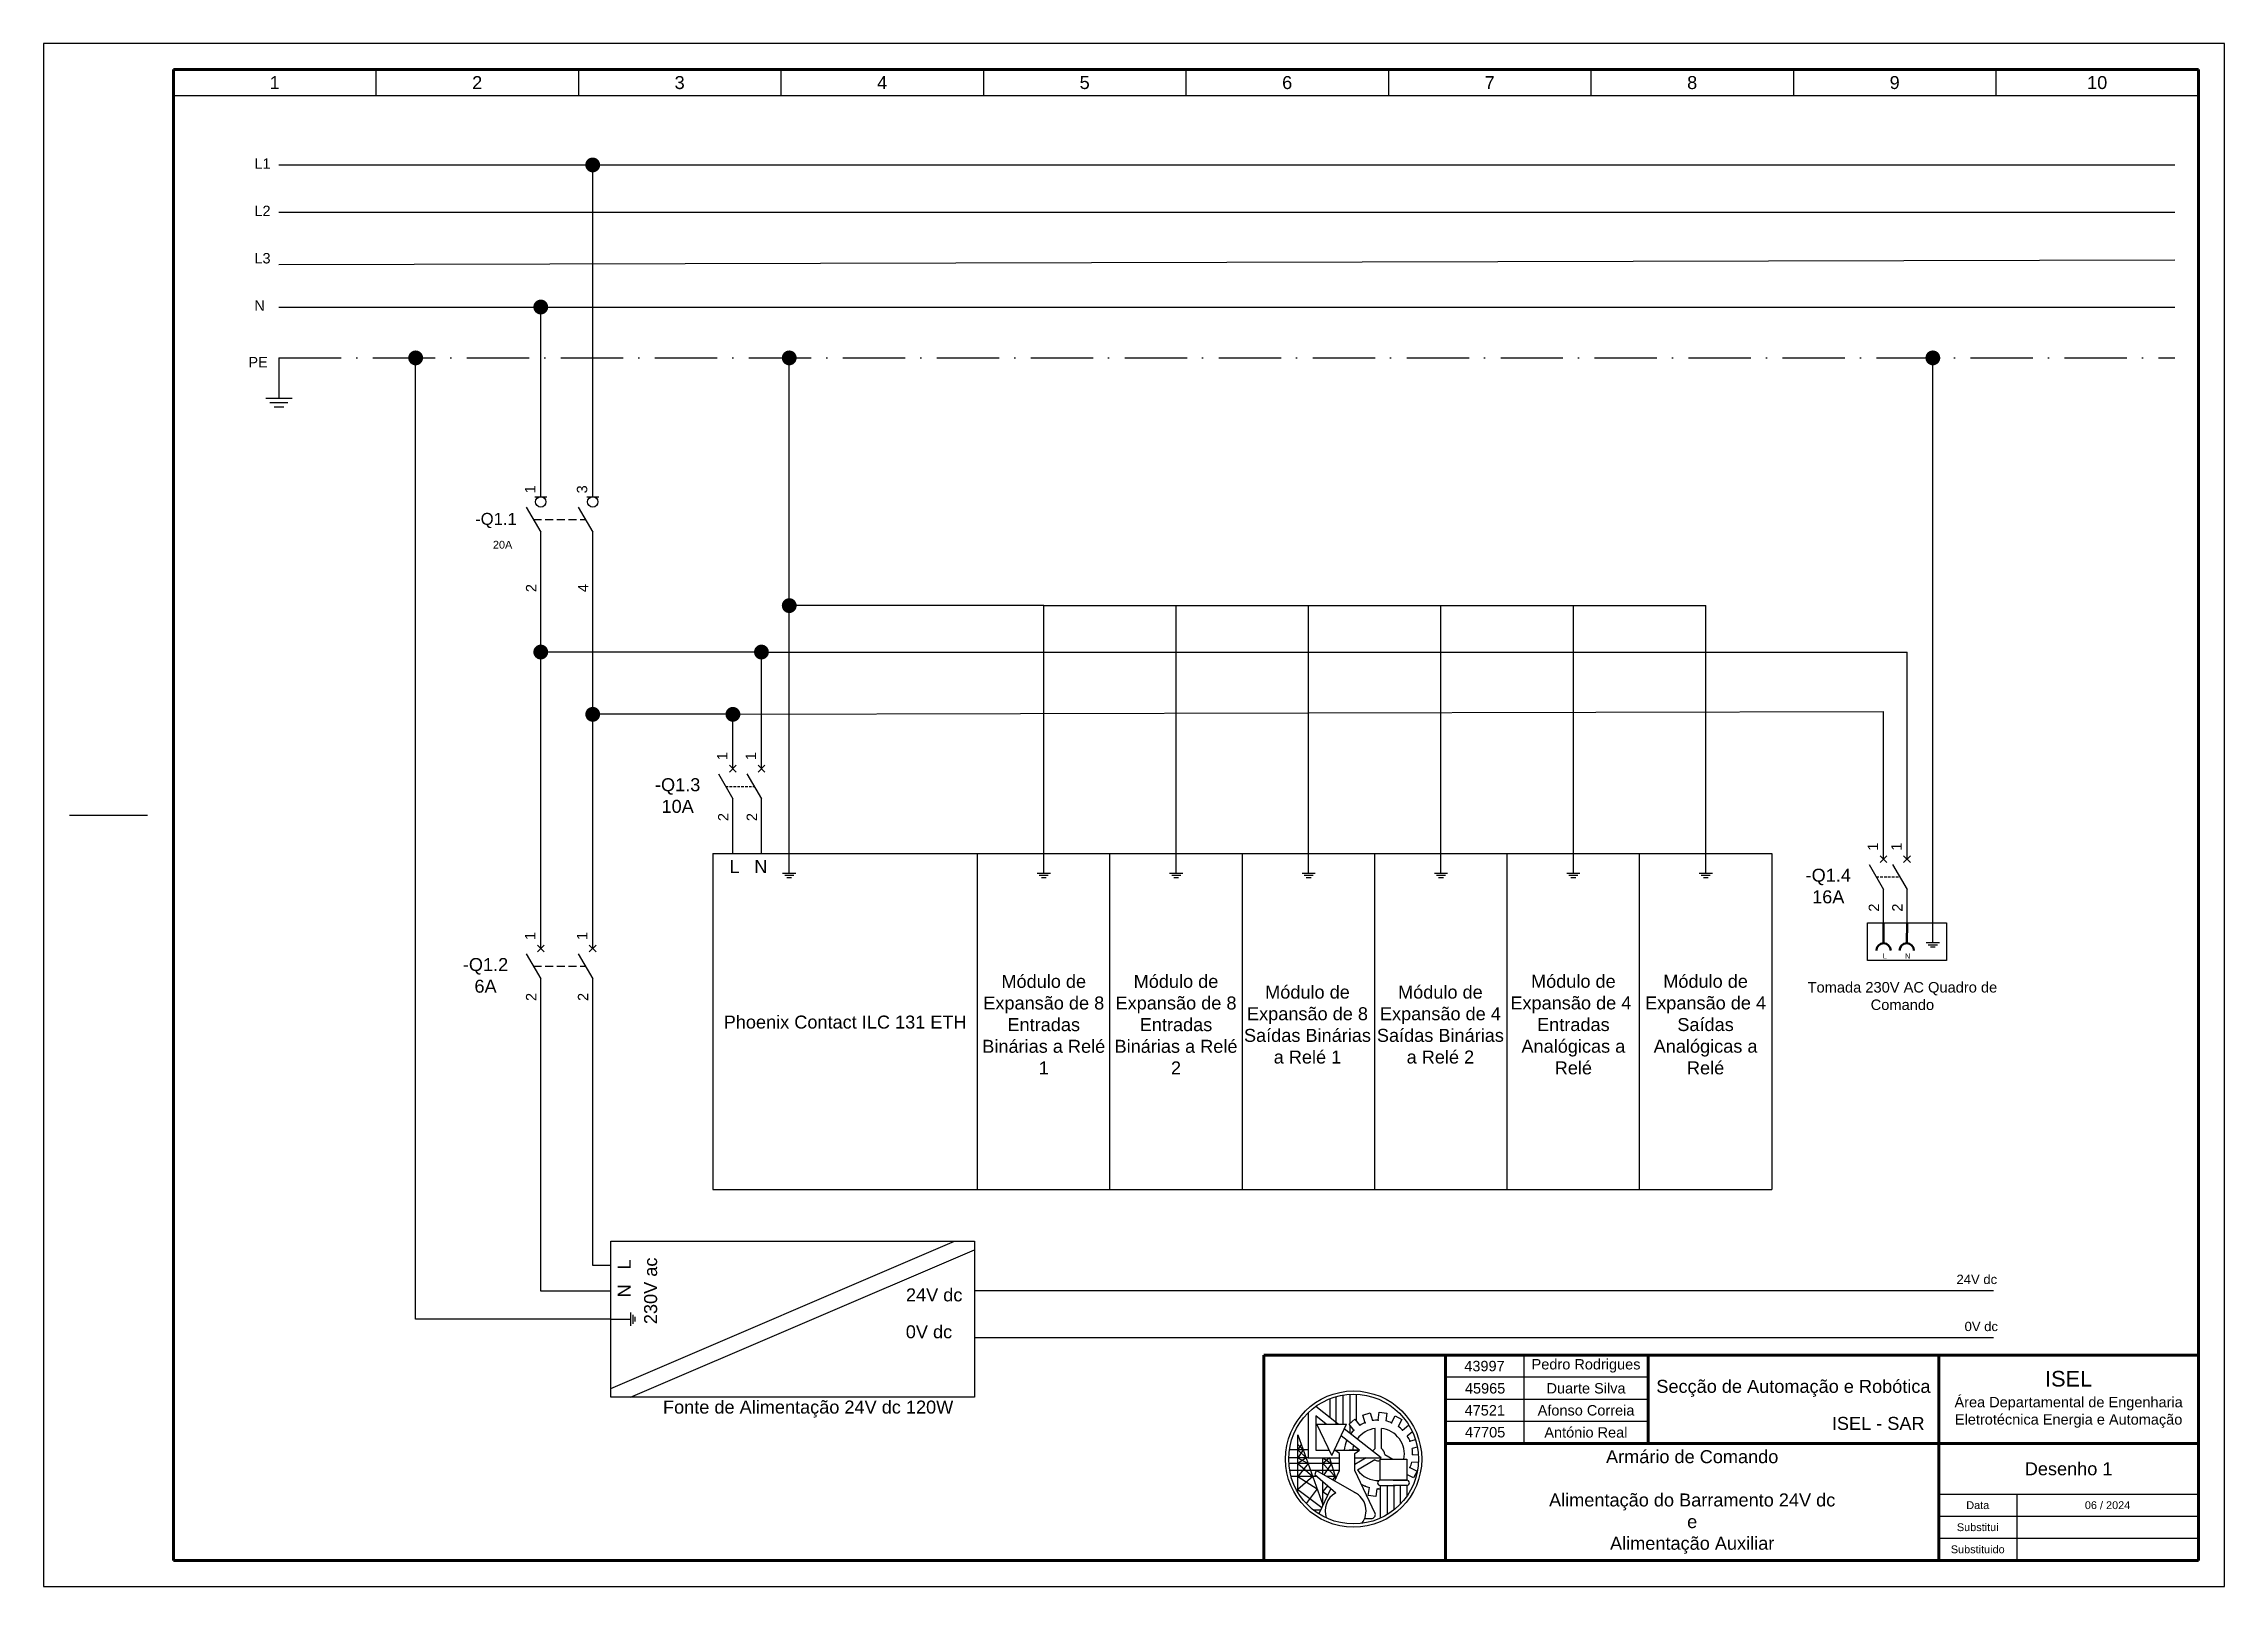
# Model space of a CAD drawing. Header units: millimetres. Extents: x 0 to 5575, y 0 to 297.
# Drawn here: x 235 to 655, y 0 to 297 of the extents above; entities that cross this region are included whole.
import ezdxf

# ---------------------------------------------------------------- set-up
doc = ezdxf.new("R2010")
doc.units = ezdxf.units.MM
for name, pattern in [('ACAD_ISO10W100', [18, 12, -3, 0, -3]), ('DASHED', [0.75, 0.5, -0.25]), ('JIS_02_2.0', [3, 2, -1])]:
    doc.linetypes.add(name, pattern=pattern)
for name, color, linetype in [('Bornes', 7, 'DASHED'), ('LEGENDA', 7, 'Continuous'), ('PE', 7, 'ACAD_ISO10W100')]:
    doc.layers.add(name, color=color, linetype=linetype)
doc.layers.add('Símbolos', color=7, linetype='Continuous', lineweight=50)
doc.styles.get("Standard").update_dxf_attribs({"font": 'arial.ttf'})

msp = doc.modelspace()

# ---------------------------------------------------------------- texts
at = {"transparency": 33554687}
for s, width, heights, insert, char_height, attachment_point in [('1', 39, [3.74], (279.5, 289.49), 2.5, 5), ('2', 39, [3.74], (318.5, 289.49), 2.5, 5), ('3', 39, [3.74], (357.5, 289.49), 2.5, 5), ('4', 39, [3.74], (396.5, 289.49), 2.5, 5), ('5', 39, [3.74], (435.5, 289.49), 2.5, 5), ('6', 39, [3.74], (474.5, 289.49), 2.5, 5), ('7', 39, [3.74], (513.5, 289.49), 2.5, 5), ('8', 39, [3.74], (552.5, 289.49), 2.5, 5), ('9', 39, [3.74], (591.5, 289.49), 2.5, 5), ('10', 39, [3.74], (630.5, 289.49), 2.5, 5), ('\\pxi-3,l3,qc,t3;-Q1.1', 17, [0], (322.12, 205.19), 2.3, 5), ('\\pxqc;-Q1.3\\P10A', 20.7467, [20.19], (357.11, 152.23), 2.5, 5), ('L', 15, [0], (368.06, 138.57), 2.5, 5), ('N', 15, [0], (373.14, 138.57), 2.5, 5), ('\\pxqc;-Q1.4\\P16A', 20.7467, [20.19], (578.71, 134.81), 2.5, 5), ('\\pxqc;L', 17, [0], (589.62, 121.39), 1, 5), ('\\pxqc;N', 17, [0], (593.99, 121.36), 1, 5), ('\\pxqc;-Q1.2\\P6A', 20.7467, [20.19], (320.11, 117.61), 2.5, 5), ('\\pxqc;Tomada 230V AC Quadro de Comando', 41.036, [15], (572.47, 110.93), 2.0189, 7), ('\\pxqc;24V dc', 17, [0], (607.32, 59.09), 1.8, 5), ('24V dc', 15, [15], (401.08, 54.83), 2.5, 7), ('\\pxqc;0V dc', 17, [0], (608.18, 50.03), 1.8, 5), ('0V dc', 15, [14.98], (401.05, 50.26), 2.5, 1), ('43997', 15, [0], (512.5, 42.4), 2, 5), ('Pedro Rodrigues', 24, [0], (532.06, 42.46), 2, 5), ('45965', 15, [0], (512.62, 38.11), 2, 5), ('Duarte Silva', 24, [0], (532.06, 38.12), 2, 5), ('Fonte de Alimentação 24V dc 120W', 65, [0], (354.29, 34.13), 2.5, 4), ('47521', 15, [0], (512.56, 33.88), 2, 5), ('Afonso Correia', 24, [0], (532.06, 33.88), 2, 5), ('47705', 15, [0], (512.62, 29.66), 2, 5), ('António Real', 24, [0], (532.03, 29.63), 2, 5), ('Armário de Comando\\P\\PAlimentação do Barramento 24V dc\\Pe\\PAlimentação Auxiliar ', 95, [0], (552.5, 16.25), 2.5, 5), ('\\pxqc;Data', 15, [0], (607.5, 15.62), 1.5, 5), ('\\pxqc;06 / 2024', 35, [0], (632.5, 15.62), 1.5, 5), ('\\pxqc;Substitui', 15, [0], (607.5, 11.38), 1.5, 5), ('\\pxqc;Substituido', 15, [0], (607.5, 7.12), 1.5, 5)]:
    msp.add_mtext_dynamic_manual_height_columns(s, width=width, gutter_width=12.5, heights=heights, dxfattribs=dict(at, insert=insert, char_height=char_height, attachment_point=attachment_point))
at = {"linetype": 'JIS_02_2.0', "transparency": 33554687, "char_height": 2, "attachment_point": 1}
for s, insert in [('L1', (275.6, 274.92)), ('L2', (275.6, 265.8)), ('L3', (275.6, 256.68)), ('N', (275.6, 247.56)), ('PE', (274.44, 236.68))]:
    msp.add_mtext_dynamic_manual_height_columns(s, width=1.8376, gutter_width=12.5, heights=[0], dxfattribs=dict(at, insert=insert))
at = {"transparency": 33554687, "attachment_point": 5, "rotation": 90}
for s, width, insert, char_height in [('\\pxqc;1', 17, (328.71, 211.19), 2), ('\\pxqc;3', 17, (338.71, 211.19), 2), ('\\pxqc;2', 17, (328.89, 192.19), 2), ('\\pxqc;4', 17, (338.89, 192.19), 2), ('\\pxqc;1', 17, (365.71, 159.83), 2), ('\\pxqc;1', 17, (371.21, 159.83), 2), ('\\pxqc;2', 17, (365.89, 148.1), 2), ('\\pxqc;2', 17, (371.39, 148.1), 2), ('\\pxqc;1', 17, (587.32, 142.41), 2), ('\\pxqc;1', 17, (591.84, 142.41), 2), ('\\pxqc;2', 17, (587.49, 130.67), 2), ('\\pxqc;2', 17, (592.02, 130.67), 2), ('\\pxqc;1', 17, (328.71, 125.2), 2), ('\\pxqc;1', 17, (338.71, 125.2), 2), ('\\pxqc;2', 17, (328.89, 113.47), 2), ('\\pxqc;2', 17, (338.89, 113.47), 2), ('230V ac', 15, (351.92, 56.89), 2.5), ('L', 15, (346.8, 61.97), 2.5), ('N', 15, (346.8, 56.89), 2.5)]:
    msp.add_mtext_dynamic_manual_height_columns(s, width=width, gutter_width=12.5, heights=[0], dxfattribs=dict(at, insert=insert, char_height=char_height))
at = {"linetype": 'DASHED', "transparency": 33554687, "insert": (321.53, 201.28), "char_height": 1.5, "attachment_point": 1}
msp.add_mtext_dynamic_manual_height_columns('20A', width=4.5877, gutter_width=1, heights=[1.55], dxfattribs=at)
at = {"lineweight": -3, "transparency": 33554687, "char_height": 2.5, "attachment_point": 5}
for s, width, insert in [('\\pxqc;Módulo de Expansão de 8 Entradas Binárias a Relé 1', 25.5, (427.62, 108.14)), ('\\pxqc;Módulo de Expansão de 8 Entradas Binárias a Relé 2', 25.5, (453.09, 108.14)), ('\\pxqc;Módulo de Expansão de 4  Entradas Analógicas a Relé', 25.5, (529.62, 108.14)), ('\\pxqc;Módulo de Expansão de 4 Saídas Analógicas a Relé', 25.5, (555.08, 108.14)), ('\\pxqc;Módulo de Expansão de 8 Saídas Binárias a Relé 1', 25.5, (478.41, 108.14)), ('\\pxqc;Módulo de Expansão de 4 Saídas Binárias a Relé 2', 25.5, (504.01, 108.14)), ('Phoenix Contact ILC 131 ETH', 51, (389.37, 108.62)), ('Desenho 1', 50, (625, 22.62))]:
    msp.add_mtext_dynamic_manual_height_columns(s, width=width, gutter_width=12.5, heights=[0], dxfattribs=dict(at, insert=insert))
at = {"layer": 'Bornes', "transparency": 33554687, "char_height": 2.5}
for s, width, insert, attachment_point in [('\\pxqc;Secção de Automação e Robótica', 56, (572, 38.12), 5), ('\\pxqc;{\\H1.2x;ISEL\\P\\H0.66667x;Área Departamental de Engenharia Eletrotécnica Energia e Automação}', 50, (625, 36), 5), ('\\pxqr;ISEL - SAR', 56, (597.26, 30.09), 9)]:
    msp.add_mtext_dynamic_manual_height_columns(s, width=width, gutter_width=12.5, heights=[0], dxfattribs=dict(at, insert=insert, attachment_point=attachment_point))

# ---------------------------------------------------------------- hatches: boundary and pattern name
at = {"transparency": 33554687}
h = msp.add_hatch(color=256, dxfattribs=at)
edge = h.paths.add_edge_path()
edge.add_arc((340.75, 273.65), 1.43, 0, 360)
h = msp.add_hatch(color=256, dxfattribs=at)
edge = h.paths.add_edge_path()
edge.add_arc((330.75, 246.29), 1.43, 0, 360)
h = msp.add_hatch(color=256, dxfattribs=at)
edge = h.paths.add_edge_path()
edge.add_arc((306.65, 236.5), 1.43, 0, 360)
h = msp.add_hatch(color=256, dxfattribs=at)
edge = h.paths.add_edge_path()
edge.add_arc((378.6, 236.5), 1.43, 0, 360)
h = msp.add_hatch(color=256, dxfattribs=at)
edge = h.paths.add_edge_path()
edge.add_arc((598.85, 236.5), 1.43, 0, 360)
h = msp.add_hatch(color=256, dxfattribs=at)
edge = h.paths.add_edge_path()
edge.add_arc((378.6, 188.81), 1.43, 0, 360)
h = msp.add_hatch(color=256, dxfattribs=at)
edge = h.paths.add_edge_path()
edge.add_arc((330.75, 179.87), 1.43, 0, 360)
h = msp.add_hatch(color=256, dxfattribs=at)
edge = h.paths.add_edge_path()
edge.add_arc((373.25, 179.87), 1.43, 0, 360)
h = msp.add_hatch(color=256, dxfattribs=at)
edge = h.paths.add_edge_path()
edge.add_arc((340.75, 167.88), 1.43, 0, 360)
h = msp.add_hatch(color=256, dxfattribs=at)
edge = h.paths.add_edge_path()
edge.add_arc((367.75, 167.88), 1.43, 0, 360)

# ---------------------------------------------------------------- linework, layer by layer
for p, q in [((260, 292), (260, 287)), ((260, 292), (260, 287)), ((299, 292), (299, 287)), ((338, 292), (338, 287)), ((377, 292), (377, 287)), ((416, 292), (416, 287)), ((455, 292), (455, 287)), ((494, 292), (494, 287)), ((533, 292), (533, 287)), ((572, 292), (572, 287)), ((611, 292), (611, 287)), ((260, 287), (650, 287)), ((280.32, 273.65), (645.48, 273.65)), ((280.32, 264.53), (645.48, 264.53)), ((280.32, 254.49), (645.48, 255.36)), ((280.32, 246.29), (645.48, 246.29)), ((280.32, 236.5), (280.32, 230.5)), ((277.78, 228.77), (282.85, 228.77)), ((278.58, 227.93), (282.05, 227.93)), ((279.38, 227.1), (281.25, 227.1)), ((280.32, 230.5), (280.32, 228.77)), ((327.96, 207.78), (330.75, 202.95)), ((337.96, 207.78), (340.75, 202.95)), ((330.75, 198.76), (330.75, 202.95)), ((364.96, 156.43), (367.75, 151.59)), ((367.09, 156.76), (368.41, 158.09)), ((367.09, 158.09), (368.41, 156.76)), ((370.46, 156.43), (373.25, 151.59)), ((372.59, 156.76), (373.91, 158.09)), ((372.59, 158.09), (373.91, 156.76)), ((240, 148.5), (255, 148.5)), ((363.87, 141.12), (363.87, 76.42)), ((363.87, 141.12), (363.87, 138.12)), ((567.87, 141.12), (567.87, 100.42)), ((586.56, 139), (589.36, 134.17)), ((588.69, 139.34), (590.02, 140.67)), ((588.69, 140.67), (590.02, 139.34)), ((591.09, 139), (593.88, 134.17)), ((593.22, 139.34), (594.54, 140.67)), ((593.22, 140.67), (594.54, 139.34)), ((363.87, 138.12), (363.87, 137.25)), ((379.87, 137.25), (377.33, 137.25)), ((379.46, 136.83), (377.73, 136.83)), ((379.06, 136.41), (378.13, 136.41)), ((428.89, 137.25), (426.36, 137.25)), ((428.49, 136.83), (426.76, 136.83)), ((428.09, 136.41), (427.16, 136.41)), ((454.39, 137.25), (451.86, 137.25)), ((453.99, 136.83), (452.26, 136.83)), ((453.59, 136.41), (452.66, 136.41)), ((479.89, 137.25), (477.36, 137.25)), ((479.49, 136.83), (477.76, 136.83)), ((479.09, 136.41), (478.16, 136.41)), ((505.39, 137.25), (502.86, 137.25)), ((504.99, 136.83), (503.26, 136.83)), ((504.59, 136.41), (503.66, 136.41)), ((530.89, 137.25), (528.36, 137.25)), ((530.49, 136.83), (528.76, 136.83)), ((530.09, 136.41), (529.16, 136.41)), ((556.39, 137.25), (553.86, 137.25)), ((555.99, 136.83), (554.26, 136.83)), ((555.59, 136.41), (554.66, 136.41)), ((330.09, 122.13), (331.41, 123.46)), ((330.09, 123.46), (331.41, 122.13)), ((340.09, 122.13), (341.41, 123.46)), ((340.09, 123.46), (341.41, 122.13)), ((600.12, 123.89), (597.58, 123.89)), ((599.72, 123.47), (597.98, 123.47)), ((599.32, 123.06), (598.38, 123.06)), ((327.96, 121.8), (330.75, 116.96)), ((337.96, 121.8), (340.75, 116.96)), ((567.87, 100.42), (567.87, 86.42)), ((344.25, 38.07), (410.44, 66.43)), ((348.06, 36.43), (414.25, 64.8)), ((348.06, 36.43), (414.25, 64.8)), ((414.25, 66.43), (414.25, 61.43)), ((414.25, 57.43), (414.25, 56.43)), ((344.25, 51.43), (347.25, 51.43)), ((347.25, 51.43), (348.12, 51.43)), ((348.12, 50.16), (348.12, 52.7)), ((348.54, 50.57), (348.54, 52.3)), ((348.96, 50.97), (348.96, 51.9))]:
    msp.add_line(p, q, dxfattribs=at)
at = {"lineweight": -3, "transparency": 33554687}
for p, q in [((340.75, 209.78), (340.75, 273.65)), ((330.75, 209.78), (330.75, 246.29)), ((306.65, 51.43), (306.65, 236.5)), ((378.6, 141.12), (378.6, 236.5)), ((598.85, 127.76), (598.85, 236.5)), ((329.6, 209.78), (331.91, 209.78)), ((339.6, 209.78), (341.91, 209.78)), ((340.75, 122.8), (340.75, 202.95)), ((330.75, 151.24), (330.75, 198.76)), ((427.62, 188.81), (378.6, 188.81)), ((427.62, 141.12), (427.62, 188.81)), ((427.62, 188.81), (453.12, 188.81)), ((453.12, 141.12), (453.12, 188.81)), ((453.12, 188.81), (478.62, 188.81)), ((478.62, 141.12), (478.62, 188.81)), ((478.62, 188.81), (504.12, 188.81)), ((504.12, 141.12), (504.12, 188.81)), ((504.12, 188.81), (529.62, 188.81)), ((529.62, 141.12), (529.62, 188.81)), ((529.62, 188.81), (555.12, 188.81)), ((555.12, 141.12), (555.12, 188.81)), ((373.25, 179.87), (330.75, 179.87)), ((373.25, 157.43), (373.25, 179.87)), ((373.25, 179.87), (593.88, 179.87)), ((593.88, 159.37), (593.88, 179.87)), ((367.75, 167.88), (589.36, 168.44)), ((589.36, 140), (589.36, 168.44)), ((367.75, 167.88), (340.75, 167.88)), ((367.75, 157.43), (367.75, 167.88)), ((593.88, 140), (593.88, 159.37)), ((330.75, 122.8), (330.75, 151.24)), ((367.75, 141.12), (367.75, 151.59)), ((373.25, 141.12), (373.25, 151.59)), ((363.87, 141.12), (414.87, 141.12)), ((378.6, 137.25), (378.6, 141.12)), ((414.87, 76.42), (414.87, 141.12)), ((414.87, 141.12), (440.37, 141.12)), ((427.62, 137.25), (427.62, 141.12)), ((440.37, 76.42), (440.37, 141.12)), ((440.37, 141.12), (465.87, 141.12)), ((453.12, 137.25), (453.12, 141.12)), ((465.87, 76.42), (465.87, 141.12)), ((465.87, 141.12), (491.37, 141.12)), ((478.62, 137.25), (478.62, 141.12)), ((491.37, 76.42), (491.37, 141.12)), ((491.37, 141.12), (516.87, 141.12)), ((504.12, 137.25), (504.12, 141.12)), ((516.87, 76.42), (516.87, 141.12)), ((516.87, 141.12), (542.37, 141.12)), ((529.62, 137.25), (529.62, 141.12)), ((542.37, 76.42), (542.37, 141.12)), ((542.37, 141.12), (567.87, 141.12)), ((555.12, 137.25), (555.12, 141.12)), ((589.36, 127.76), (589.36, 134.17)), ((593.88, 127.76), (593.88, 134.17)), ((598.85, 123.89), (598.85, 127.76)), ((330.75, 110.55), (330.75, 116.96)), ((340.75, 110.55), (340.75, 116.96)), ((330.75, 56.8), (330.75, 110.55)), ((340.75, 61.8), (340.75, 110.55)), ((567.87, 86.42), (567.87, 76.42)), ((363.87, 76.42), (389.37, 76.42)), ((389.37, 76.42), (414.87, 76.42)), ((414.87, 76.42), (440.37, 76.42)), ((440.37, 76.42), (465.87, 76.42)), ((465.87, 76.42), (491.37, 76.42)), ((491.37, 76.42), (516.87, 76.42)), ((516.87, 76.42), (542.37, 76.42)), ((542.37, 76.42), (567.87, 76.42)), ((344.25, 61.8), (340.75, 61.8)), ((344.25, 56.8), (330.75, 56.8)), ((414.25, 56.93), (610.55, 56.93)), ((344.25, 51.43), (306.65, 51.43)), ((414.25, 47.93), (610.55, 47.93))]:
    msp.add_line(p, q, dxfattribs=at)
at = {"linetype": 'DASHED', "ltscale": 3, "transparency": 33554687}
for p, q in [((329.36, 205.37), (339.36, 205.37)), ((329.36, 119.38), (339.36, 119.38))]:
    msp.add_line(p, q, dxfattribs=at)
at = {"linetype": 'DASHED', "lineweight": -3, "transparency": 33554687}
for p, q in [((366.36, 154.01), (371.86, 154.01)), ((587.96, 136.59), (592.49, 136.59))]:
    msp.add_line(p, q, dxfattribs=at)
at = {"lineweight": 120, "transparency": 33554687}
msp.add_line((470, 44.5), (470, 5), dxfattribs=at)
at = {"lineweight": 25, "transparency": 33554687}
for p, q in [((484.32, 31.25), (480, 34.64)), ((482.78, 32.46), (482.78, 36.14)), ((483.95, 31.25), (483.95, 36.53)), ((485.3, 31.25), (485.3, 36.82)), ((486.64, 31.44), (486.64, 36.97)), ((487.86, 31.8), (487.86, 36.97)), ((478.57, 33.44), (478.57, 24.75)), ((481.99, 31.25), (480.01, 32.8)), ((480.01, 32.8), (480.01, 26.19)), ((480.2, 31.25), (485.95, 31.25)), ((483.07, 25.2), (480.2, 31.25)), ((483.07, 25.2), (485.95, 31.25)), ((492.59, 24.75), (485.5, 30.32)), ((486.41, 31.25), (487.55, 32.18)), ((487.37, 30.07), (486.41, 31.25)), ((486.64, 29.42), (486.64, 30.96)), ((487.55, 32.18), (488.51, 31)), ((489.08, 32.96), (490.49, 33.38)), ((489.52, 31.51), (489.08, 32.96)), ((490.49, 33.38), (490.93, 31.93)), ((491.45, 26.51), (491.45, 30.39)), ((492.05, 32.01), (492.21, 33.52)), ((492.21, 33.52), (493.67, 33.36)), ((492.65, 26.51), (492.65, 30.39)), ((493.67, 33.36), (493.51, 31.85)), ((494.58, 31.51), (495.3, 32.84)), ((495.3, 32.84), (496.59, 32.14)), ((496.59, 32.14), (495.87, 30.8)), ((496.72, 30.07), (497.88, 31.05)), ((498.62, 29.75), (497.64, 28.93)), ((497.88, 31.05), (498.01, 30.9)), ((478.57, 26.26), (474.93, 26.26)), ((476.57, 29.15), (481.36, 15.7)), ((476.57, 18.1), (476.57, 29.15)), ((477.21, 27.34), (476.57, 26.26)), ((476.57, 27.31), (477.6, 26.26)), ((477.6, 26.26), (476.57, 24.75)), ((476.57, 26.26), (478.14, 24.75)), ((480.01, 26.19), (482.6, 26.19)), ((483.54, 26.19), (483.95, 26.19)), ((484.6, 25.59), (483.68, 26.19)), ((483.95, 26.19), (488.43, 26.19)), ((483.95, 26.19), (486.03, 26.19)), ((484.6, 22.28), (484.6, 25.59)), ((488.43, 26.19), (484.87, 28.98)), ((488.43, 26.19), (486.43, 26.19)), ((487.5, 25.59), (488.43, 26.19)), ((487.5, 22.28), (487.5, 25.59)), ((493.31, 25.36), (494.84, 24.48)), ((498.15, 27.93), (499.2, 28.25)), ((499.56, 26.82), (498.56, 26.52)), ((498.66, 25.4), (499.75, 25.3)), ((478.57, 24.75), (474.81, 24.75)), ((484.6, 23.63), (474.83, 23.63)), ((484.6, 22.31), (475, 22.31)), ((480.25, 21.15), (475.26, 21.15)), ((476.57, 24.75), (478.53, 23.63)), ((478.14, 24.75), (476.57, 23.63)), ((478.53, 23.63), (476.57, 21.15)), ((476.57, 23.63), (479.42, 21.15)), ((476.57, 21.15), (480.25, 18.8)), ((479.42, 21.15), (476.57, 18.62)), ((478.57, 24.75), (484.6, 24.75)), ((480.11, 22.31), (479.8, 21.54)), ((479.8, 21.54), (483.85, 17.99)), ((487.95, 17.81), (480.11, 22.31)), ((481.36, 21.59), (481.36, 24.75)), ((481.36, 24.75), (483.01, 23.63)), ((482.67, 24.75), (481.36, 23.63)), ((481.36, 23.63), (483.75, 21.15)), ((483.01, 23.63), (481.57, 21.47)), ((483.75, 21.15), (482.13, 21.15)), ((482.67, 24.75), (483.87, 20.75)), ((483.75, 21.15), (483.22, 20.52)), ((483.64, 20.28), (484.6, 22.28)), ((487.5, 24.75), (492.59, 24.75)), ((489.73, 24.75), (487.5, 23.46)), ((491.45, 14.04), (487.5, 22.28)), ((491.38, 24.33), (488.02, 22.39)), ((492.44, 20.44), (492.44, 24.48)), ((492.44, 24.48), (497.52, 24.48)), ((497.52, 24.48), (497.52, 20.44)), ((498.85, 20.88), (497.52, 21.55)), ((498.15, 22.87), (499.51, 22.19)), ((499.76, 23.82), (498.49, 23.94)), ((499.51, 22.19), (498.85, 20.88)), ((476.57, 18.62), (481.19, 15.16)), ((480.25, 18.8), (478.16, 15.98)), ((480.65, 14.04), (482.93, 18.79)), ((481.36, 15.51), (481.36, 20.18)), ((482.27, 19.38), (481.36, 18.29)), ((481.36, 18.29), (482.34, 17.56)), ((490.1, 17.51), (490.33, 19.01)), ((491.55, 17.29), (490.1, 17.51)), ((491.78, 18.8), (491.55, 17.29)), ((497.52, 20.44), (492.44, 20.44)), ((495.3, 20.44), (492.44, 20.44)), ((492.44, 19.41), (492.44, 13.12)), ((492.44, 19.41), (495.3, 19.41)), ((493.74, 19.41), (493.74, 13.81)), ((494.91, 20.44), (497.52, 20.44)), ((497.52, 19.41), (494.91, 19.41)), ((495.07, 19.41), (495.07, 14.73)), ((496.26, 19.41), (496.26, 15.81)), ((497.52, 19.41), (497.52, 17.33)), ((480.96, 14.67), (479.59, 14.67)), ((489.42, 13.05), (490.72, 13.05))]:
    msp.add_line(p, q, dxfattribs=at)
at = {"lineweight": 30, "transparency": 33554687}
msp.add_line((615, 17.75), (615, 5), dxfattribs=at)
at = {"transparency": 33554687}
for points in [[(235, 0), (655, 0), (655, 297), (235, 297)], [(344.25, 66.43), (414.25, 66.43), (414.25, 36.43), (344.25, 36.43)]]:
    msp.add_lwpolyline(points, close=True, dxfattribs=at)
at = {"lineweight": -3, "transparency": 33554687}
msp.add_lwpolyline([(586.25, 127.76), (601.51, 127.76), (601.51, 120.46), (586.25, 120.46)], close=True, dxfattribs=at)
at = {"transparency": 33554687}
for centre in [(330.75, 208.78), (340.75, 208.78)]:
    msp.add_circle(centre, 1, dxfattribs=at)
at = {"lineweight": 25, "transparency": 33554687}
for radius in [13.12, 12.49]:
    msp.add_circle((487.29, 24.5), radius, dxfattribs=at)
for centre, radius, start, end in [((492.05, 25.4), 6.61, 135, 143.3785), ((492.05, 25.4), 5.03, 96.8237, 143.858), ((492.05, 25.4), 6.61, 112.5, 122.2448), ((492.05, 25.4), 6.61, 90, 99.7454), ((492.05, 25.4), 5.03, 349.4456, 83.1763), ((492.05, 25.4), 6.61, 67.5, 77.2458), ((492.05, 25.4), 6.61, 45, 54.7457), ((492.05, 25.4), 6.61, 155.9991, 173.1361), ((492.05, 25.4), 5.03, 160.5913, 170.9616), ((492.05, 25.4), 1.26, 118.2526, 149.8624), ((492.05, 25.4), 1.26, 358.2526, 61.7474), ((492.05, 25.4), 6.61, 22.5, 32.2416), ((492.05, 25.4), 6.61, 0, 9.7446), ((492.05, 25.4), 5.03, 216.8237, 271.5984), ((492.05, 25.4), 1.26, 238.2526, 288.2165), ((492.05, 25.4), 6.61, 337.5, 347.2434), ((485.75, 14.53), 3.95, 118.829, 200.1376), ((485.75, 14.53), 3.95, 322.3555, 64.0548), ((492.05, 25.4), 6.61, 240.0878, 254.9243), ((492.05, 25.4), 6.61, 267.6784, 273.4222), ((492.44, 19.93), 0.515, 90, 270), ((497.52, 19.93), 0.515, 270, 90), ((481.38, 13.82), 0.765, 163.3429, 170.9608), ((490.72, 13.82), 0.765, 270, 16.6571)]:
    msp.add_arc(centre, radius, start, end, dxfattribs=at)
for p in [(487.37, 30.07), (489.52, 31.51), (492.05, 32.01), (494.58, 31.51), (496.72, 30.07), (485.94, 27.93), (498.15, 27.93), (498.66, 25.4), (498.15, 22.87), (489.52, 19.29), (492.05, 18.79)]:
    msp.add_point(p, dxfattribs=at)
at = {"layer": 'LEGENDA', "lineweight": 120, "transparency": 33554687}
for p, q in [((650, 292), (260, 292)), ((260, 5), (260, 292)), ((650, 5), (650, 292)), ((650, 44.5), (470, 44.5)), ((650, 5), (260, 5))]:
    msp.add_line(p, q, dxfattribs=at)
at = {"layer": 'LEGENDA', "lineweight": 60, "transparency": 33554687}
for p, q in [((505, 44.5), (505, 5)), ((544, 44.5), (544, 27.5)), ((600, 44.5), (600, 27.5)), ((505, 27.5), (650, 27.5)), ((600, 27.5), (600, 5))]:
    msp.add_line(p, q, dxfattribs=at)
at = {"layer": 'LEGENDA', "lineweight": 30, "transparency": 33554687}
for p, q in [((520.06, 44.5), (520.06, 27.5)), ((544.06, 40.25), (505.06, 40.25)), ((544.06, 36), (505.06, 36)), ((544.06, 31.75), (505.06, 31.75)), ((600, 17.75), (650, 17.75)), ((600, 13.5), (650, 13.5)), ((600, 9.25), (650, 9.25))]:
    msp.add_line(p, q, dxfattribs=at)
at = {"layer": 'PE', "linetype": 'ACAD_ISO10W100', "transparency": 33554687}
msp.add_line((280.32, 236.5), (645.48, 236.5), dxfattribs=at)
at = {"layer": 'Símbolos', "transparency": 33554687}
for p, q in [((589.36, 123.8), (589.36, 127.76)), ((593.82, 123.8), (593.88, 127.76))]:
    msp.add_line(p, q, dxfattribs=at)
for centre in [(589.36, 122.41), (593.82, 122.41)]:
    msp.add_arc(centre, 1.39, 0, 180, dxfattribs=at)

msp.set_redraw_order([(e.dxf.handle, doc.entitydb.next_handle()) for e in msp.query("TEXT MTEXT ATTDEF DIMENSION ARC_DIMENSION")])  # texts and dimensions are drawn at this point

doc.saveas('drawing.dxf')
